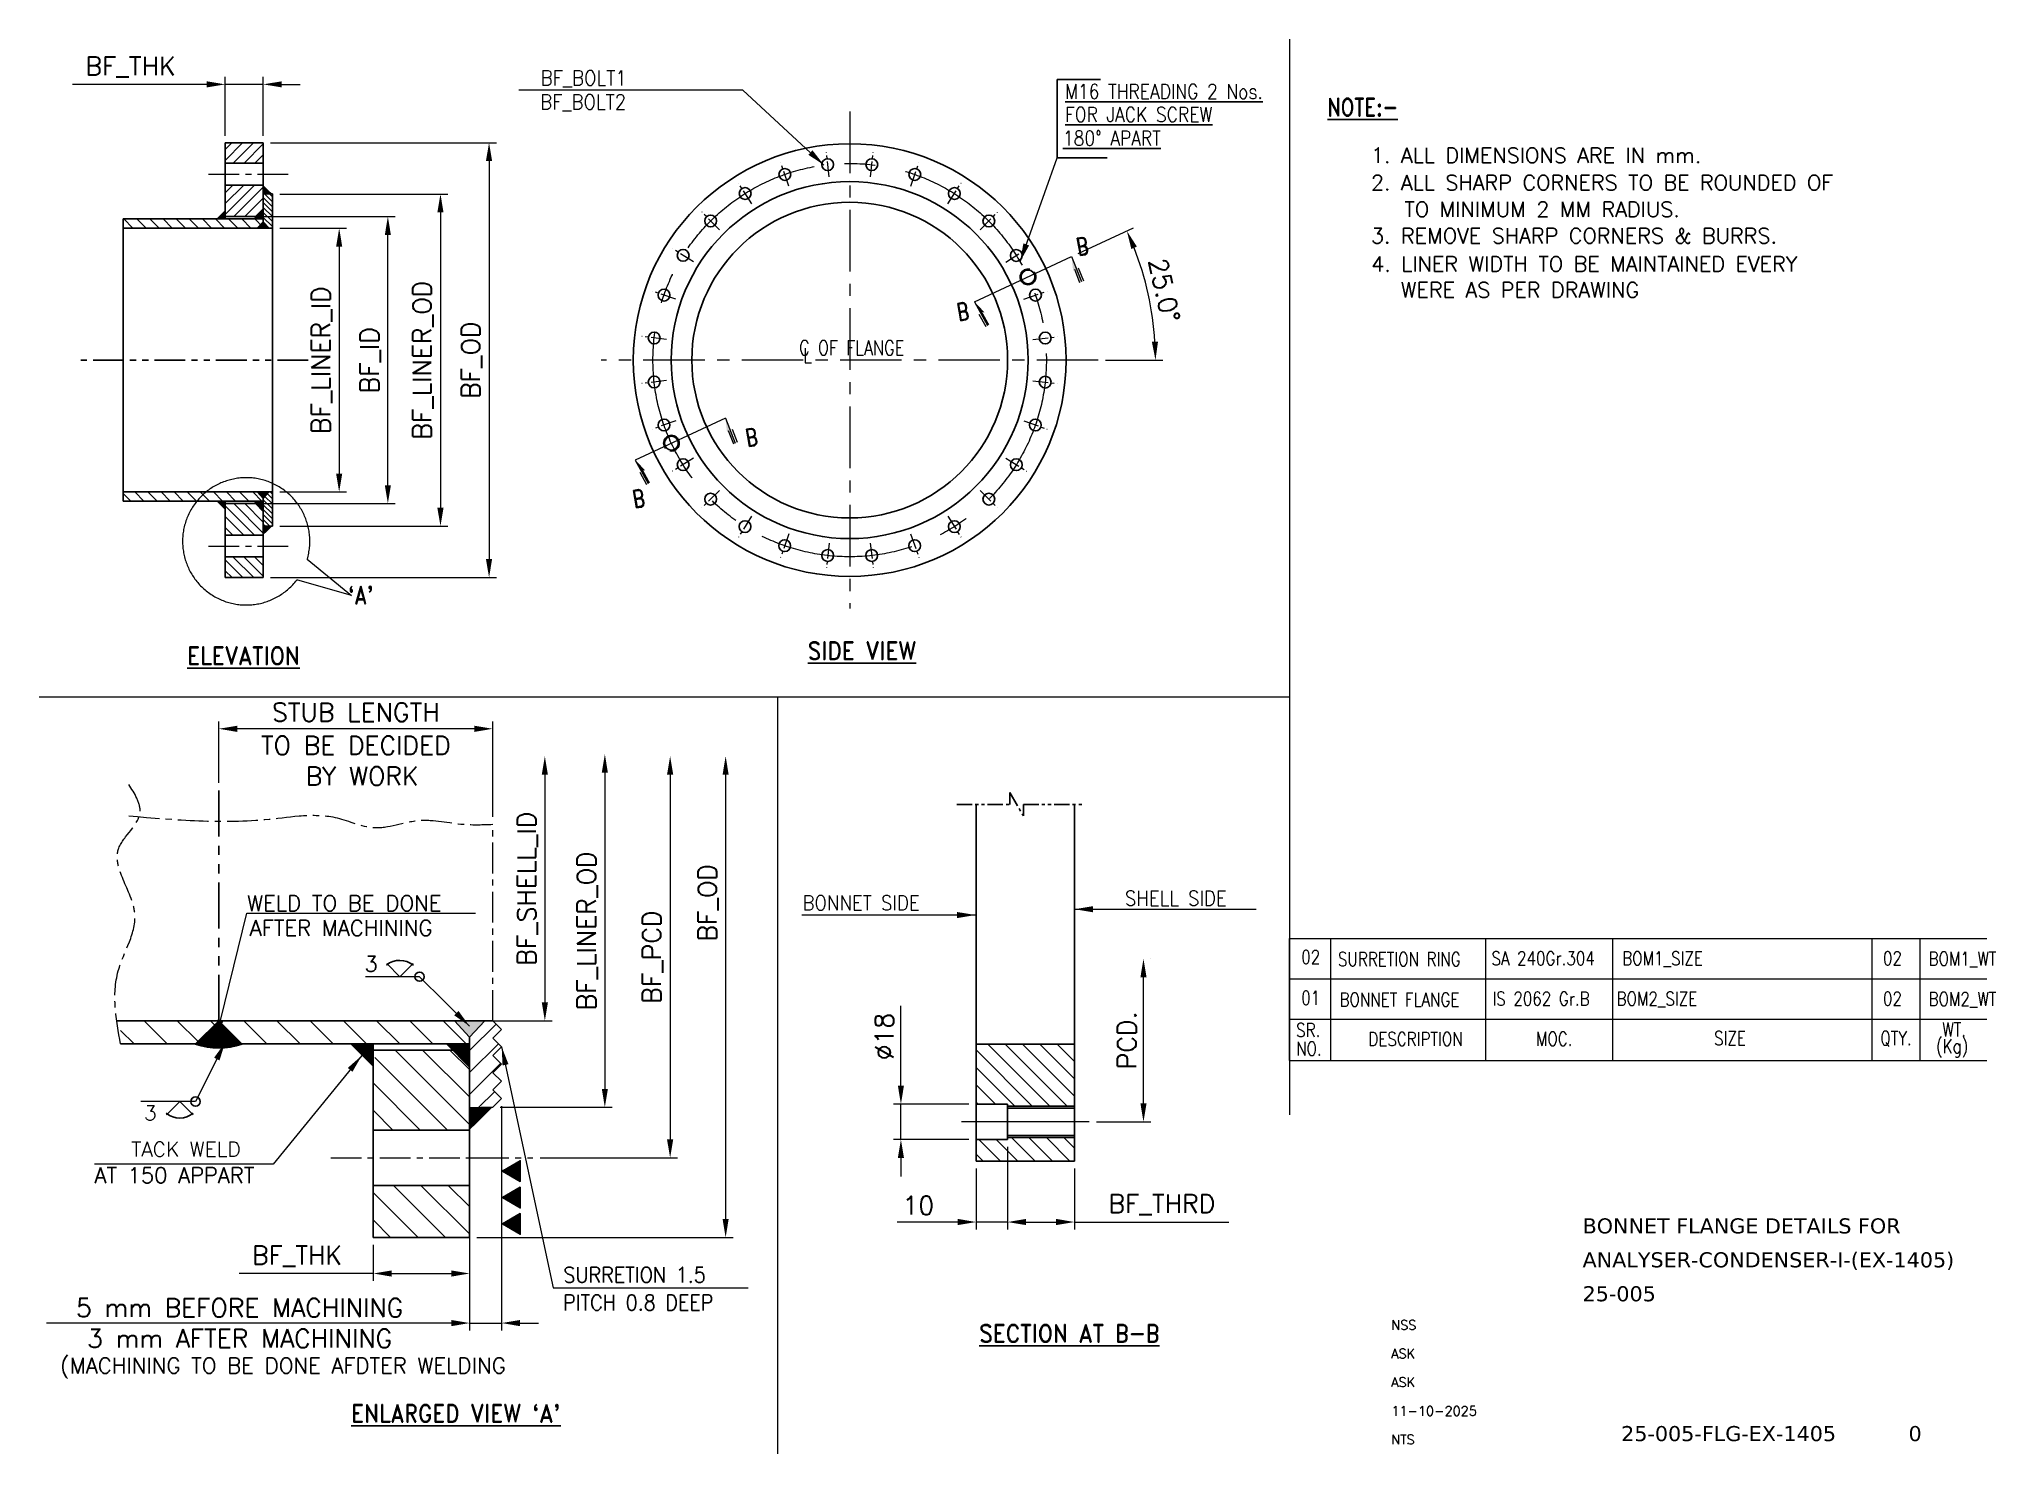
# Model space of a CAD drawing. Header units: millimetres. Extents: x 123777 to 125767, y -88276 to -86838.
import ezdxf
from ezdxf.enums import TextEntityAlignment as Align

# ---------------------------------------------------------------- set-up
doc = ezdxf.new("R2010")
doc.units = ezdxf.units.MM
doc.header["$LTSCALE"] = 25
doc.header["$MEASUREMENT"] = 0
for name, pattern in [('CENTER', [2, 1.25, -0.25, 0.25, -0.25]), ('PHANTOM', [2.5, 1.25, -0.25, 0.25, -0.25, 0.25, -0.25]), ('PHANTOM2', [1.25, 0.625, -0.125, 0.125, -0.125, 0.125, -0.125])]:
    doc.linetypes.add(name, pattern=pattern)
doc.layers.get('0').update_dxf_attribs({"color": 5, "linetype": 'CONTINUOUS'})
doc.layers.get('DEFPOINTS').update_dxf_attribs({"linetype": 'CONTINUOUS'})
doc.layers.add('CEN', color=1, linetype='CENTER', lineweight=5)
for name, color, linetype in [('DIM', 5, 'CONTINUOUS'), ('exit', 1, 'PHANTOM'), ('HAT', 1, 'CONTINUOUS'), ('HATCH', 13, 'CONTINUOUS'), ('TEXT', 5, 'CONTINUOUS')]:
    doc.layers.add(name, color=color, linetype=linetype)
doc.styles.add('BEV0', font='verdana_0.ttf', dxfattribs={"height": 4})
doc.styles.add('BEV00', font='romans.shx')
doc.styles.add('ROMAND', font='romand.shx')
doc.styles.add('ROMANS', font='romans.shx')
doc.dimstyles.new('SVP', dxfattribs={"dimscale": 20, "dimtxt": 2.5, "dimasz": 2.5, "dimexe": 1, "dimexo": 1, "dimgap": 1, "dimtad": 1, "dimdec": 0, "dimzin": 0, "dimdsep": 46, "dimtxsty": 'ROMANS', "dimcen": 1, "dimclrd": 6, "dimclre": 6, "dimclrt": 5, "dimadec": 0, "dimazin": 0, "dimtfac": 1, "dimtdec": 0, "dimtmove": 0, "dimatfit": 3, "dimfxl": 1, "dimtolj": 1, "dimtzin": 0, "dimlwd": 0, "dimlwe": 0, "dimarcsym": 0})
pattern_1 = [(135, (125497.625, -88468.212), (-6.66033, -6.66033), [])]
pattern_2 = [(315, (124159.0036, -90154.888), (-2.5187565, -2.5187565), [])]

msp = doc.modelspace()

# ---------------------------------------------------------------- texts
at = {"layer": 'TEXT'}
for s, height, style, width, p in [('BF_BOLT1', 15, 'ROMANS', 0.9, (124287.2, -86884.5)), ('%%UM16 THREADING 2 Nos.', 15, 'ROMANS', 0.85, (124820.3, -86898.2)), ('BF_BOLT2', 15, 'ROMANS', 0.9, (124286.7, -86908.9)), ('%%UFOR JACK SCREW', 15, 'ROMANS', 0.85, (124820.3, -86921.6)), ('%%UNOTE:-', 18, 'ROMAND', 0.8, (125087.1, -86915.7)), ('%%U180° APART', 15, 'ROMANS', 0.85, (124818.1, -86945.6)), ("`A'", 18, 'ROMAND', 0.8, (124091.3, -87411.8)), ('%%USIDE VIEW', 18, 'ROMAND', 0.9, (124558.6, -87468.4)), ('%%UELEVATION', 18, 'ROMAND', 0.9, (123927.8, -87473.6)), ('BONNET SIDE', 15, 'ROMANS', 0.9, (124553.3, -87723.3)), ('SHELL SIDE', 15, 'ROMANS', 0.9, (124881.1, -87718.7)), ('02', 14.06, 'ROMANS', 0.8, (125060.4, -87777.9)), ('SURRETION RING', 14.056, 'ROMANS', 0.8, (125097.7, -87780.1)), ('SA 240Gr.304', 14.056, 'ROMANS', 0.8, (125253.8, -87779.2)), ('BOM1_SIZE', 14.06, 'ROMANS', 0.8, (125386.7, -87779.2)), ('02', 14.06, 'ROMANS', 0.8, (125651.8, -87779.2)), ('BOM1_WT', 14.06, 'ROMANS', 0.8, (125698.2, -87779.6)), ('01', 14.06, 'ROMANS', 0.8, (125060.4, -87819.5)), ('BONNET FLANGE', 14.056, 'ROMANS', 0.8, (125099.3, -87821.2)), ('IS 2062 Gr.B', 14.056, 'ROMANS', 0.8, (125254.8, -87820.3)), ('BOM2_SIZE', 14.06, 'ROMANS', 0.8, (125381, -87820.3)), ('02', 14.06, 'ROMANS', 0.8, (125651.8, -87820.3)), ('BOM2_WT', 14.06, 'ROMANS', 0.8, (125698.2, -87820.6)), ('SR.', 14.06, 'ROMANS', 0.8, (125055.2, -87852.2)), ('DESCRIPTION', 14.056, 'ROMANS', 0.8, (125128.6, -87861.3)), ('MOC.', 14.06, 'ROMANS', 0.8, (125299.1, -87861.2)), ('SIZE', 14.06, 'ROMANS', 0.8, (125480.1, -87860.4)), ('QTY.', 14.06, 'ROMANS', 0.8, (125649.1, -87860.4)), ('WT.', 14.06, 'ROMANS', 0.8, (125712.1, -87851.6)), ('NO.', 14.06, 'ROMANS', 0.8, (125055.2, -87871.1)), ('(Kg)', 14.06, 'ROMANS', 0.8, (125705.7, -87868.5)), ('SURRETION 1.5', 15.841, 'ROMANS', 0.9, (124310.2, -88102)), ('PITCH 0.8 DEEP', 15.841, 'ROMANS', 0.9, (124310, -88130.2)), ('%%USECTION AT B-B', 18, 'ROMAND', 0.9, (124733, -88162.6)), ("%%UENLARGED VIEW `A'", 18, 'ROMAND', 0.9, (124094.4, -88244))]:
    msp.add_text(s, height=height, dxfattribs=dict(at, style=style, width=width)).set_placement(p)
at = {"layer": 'TEXT', "style": 'ROMANS'}
for s, height, p in [('1. ALL DIMENSIONS ARE IN mm.', 15.484, (125131.3, -86963.4)), ('2. ALL SHARP CORNERS TO BE ROUNDED OF', 15.484, (125131.3, -86991.2)), ('TO MINIMUM 2 MM RADIUS.', 15.484, (125165.3, -87018.3)), ('3. REMOVE SHARP CORNERS & BURRS.', 15.484, (125131.3, -87045.2)), ('4. LINER WIDTH TO BE MAINTAINED EVERY', 15.484, (125131.6, -87073.9)), ('WERE AS PER DRAWING', 15.484, (125161.7, -87100.3)), ('WELD TO BE DONE', 15.841, (123988.7, -87724.1)), ('AFTER MACHINING', 15.841, (123991.3, -87749.3)), ('3', 15.8, (124108, -87785.7)), ('3', 15, (123883.9, -87937)), ('TACK WELD', 15, (123870.9, -87973.9)), ('AT 150 APPART', 15.75, (123833.5, -88000.7)), ('(MACHINING TO BE DONE AFDTER WELDING', 15.841, (123798.8, -88194.3))]:
    msp.add_text(s, height=height, dxfattribs=at).set_placement(p)
at = {"layer": 'TEXT', "style": 'ROMAND', "width": 0.8}
for p in [(124833.4, -87058.1), (124711.9, -87124.4), (124497.1, -87252.3), (124382.3, -87314.6)]:
    msp.add_text('B', height=18, rotation=10, dxfattribs=at).set_placement(p)
at = {"layer": 'TEXT', "style": 'ROMANS', "width": 0.8}
for s, p in [('C OF FLANGE', (124549.9, -87151.3)), ('L', (124554.1, -87159.3))]:
    msp.add_text(s, height=15, dxfattribs=at).set_placement(p, align=Align.MIDDLE_LEFT)

# ---------------------------------------------------------------- blocks, each defined once
blk = doc.blocks.new('*D760')
at = {"layer": 'DEFPOINTS', "color": 0}
for p in [(124900, -87772.8), (124900, -87772.8), (124844.9, -87938.5)]:
    blk.add_point(p, dxfattribs=at)
at = {"layer": 'DIM', "color": 6, "lineweight": 0}
for p, q in [((124907.5, -87772.8), (124907.5, -87772.8)), ((124900, -87919.7), (124900, -87791.5)), ((124852.4, -87938.5), (124907.5, -87938.5))]:
    blk.add_line(p, q, dxfattribs=at)
at = {"layer": 'DIM', "color": 6}
for points in [[(124903.1, -87791.5), (124896.9, -87791.5), (124900, -87772.8)], [(124896.9, -87919.7), (124903.1, -87919.7), (124900, -87938.5)]]:
    blk.add_solid(points, dxfattribs=at)
at = {"layer": 'DIM', "color": 5, "insert": (124883.1, -87855.6), "char_height": 18.75, "attachment_point": 5, "rotation": 90, "style": 'ROMANS'}
blk.add_mtext('\\A1;PCD.', dxfattribs=at)
blk = doc.blocks.new('*D761')
at = {"layer": 'DEFPOINTS', "color": 0}
for p in [(124761.9, -87956.5), (124729.9, -87978.5), (124729.9, -88040.4)]:
    blk.add_point(p, dxfattribs=at)
at = {"layer": 'DIM', "color": 6, "lineweight": 0}
for p, q in [((124761.9, -87964), (124761.9, -88047.9)), ((124729.9, -87986), (124729.9, -88047.9)), ((124711.2, -88040.4), (124649.7, -88040.4)), ((124761.9, -88040.4), (124729.9, -88040.4)), ((124780.7, -88040.4), (124799.4, -88040.4))]:
    blk.add_line(p, q, dxfattribs=at)
at = {"layer": 'DIM', "color": 6}
for points in [[(124711.2, -88043.5), (124711.2, -88037.2), (124729.9, -88040.4)], [(124780.7, -88037.2), (124780.7, -88043.5), (124761.9, -88040.4)]]:
    blk.add_solid(points, dxfattribs=at)
at = {"layer": 'DIM', "color": 5, "insert": (124671.1, -88023.5), "char_height": 18.75, "attachment_point": 5, "style": 'ROMANS'}
blk.add_mtext('\\A1;10', dxfattribs=at)
blk = doc.blocks.new('*D762')
at = {"layer": 'DEFPOINTS', "color": 0}
for p in [(124653.4, -87920.5), (124729.9, -87920.5), (124729.9, -87956.5)]:
    blk.add_point(p, dxfattribs=at)
at = {"layer": 'DIM', "color": 6, "lineweight": 0}
for p, q in [((124653.4, -87901.7), (124653.4, -87820.7)), ((124722.4, -87920.5), (124645.9, -87920.5)), ((124653.4, -87956.5), (124653.4, -87920.5)), ((124722.4, -87956.5), (124645.9, -87956.5)), ((124653.4, -87975.2), (124653.4, -87994))]:
    blk.add_line(p, q, dxfattribs=at)
at = {"layer": 'DIM', "color": 6}
for points in [[(124650.3, -87901.7), (124656.5, -87901.7), (124653.4, -87920.5)], [(124656.5, -87975.2), (124650.3, -87975.2), (124653.4, -87956.5)]]:
    blk.add_solid(points, dxfattribs=at)
at = {"layer": 'DIM', "color": 5, "insert": (124636.5, -87851.8), "char_height": 18.75, "attachment_point": 5, "rotation": 90, "style": 'ROMANS'}
blk.add_mtext('\\A1;%%C18', dxfattribs=at)
blk = doc.blocks.new('*D763')
at = {"layer": 'DEFPOINTS', "color": 0}
for p in [(124761.9, -87956.5), (124829.9, -87978.5), (124829.9, -88040.4)]:
    blk.add_point(p, dxfattribs=at)
at = {"layer": 'DIM', "color": 6, "lineweight": 0}
for p, q in [((124761.9, -87964), (124761.9, -88047.9)), ((124829.9, -87986), (124829.9, -88047.9)), ((124780.7, -88040.4), (124811.2, -88040.4)), ((124829.9, -88040.4), (124986.8, -88040.4))]:
    blk.add_line(p, q, dxfattribs=at)
at = {"layer": 'DIM', "color": 6}
for points in [[(124780.7, -88037.2), (124780.7, -88043.5), (124761.9, -88040.4)], [(124811.2, -88043.5), (124811.2, -88037.2), (124829.9, -88040.4)]]:
    blk.add_solid(points, dxfattribs=at)
at = {"layer": 'DIM', "color": 5, "insert": (124918.6, -88022.6), "char_height": 18.75, "attachment_point": 5, "style": 'ROMANS'}
blk.add_mtext('\\A1;BF_THRD', dxfattribs=at)
blk = doc.blocks.new('*D764')
at = {"layer": 'DEFPOINTS', "color": 0}
for p in [(124826.9, -87058.7), (124728.2, -87104.7), (124908.9, -87118.8), (124348.7, -87163.9), (124854, -87163.9)]:
    blk.add_point(p, dxfattribs=at)
at = {"layer": 'DIM', "color": 6, "lineweight": 0}
for p, q in [((124833.7, -87055.5), (124889.9, -87029.3)), ((124861.5, -87163.9), (124919.7, -87163.9))]:
    blk.add_line(p, q, dxfattribs=at)
blk.add_arc((124601.3, -87163.9), 310.9, 3.4563, 21.5437, dxfattribs=at)
at = {"layer": 'DIM', "color": 6}
for points in [[(124893.3, -87048.5), (124887.6, -87050.9), (124883.1, -87032.5)], [(124908.5, -87145.2), (124914.8, -87145), (124912.2, -87163.9)]]:
    blk.add_solid(points, dxfattribs=at)
at = {"layer": 'DIM', "color": 5, "insert": (124921.3, -87092.9), "char_height": 18.75, "attachment_point": 5, "rotation": 282.5, "style": 'ROMANS'}
blk.add_mtext('\\A1;25.0%%d', dxfattribs=at)
blk = doc.blocks.new('A4')
blk = doc.blocks.new('*X505')
at = {"color": 0}
for p, q in [((11221, 9197), (10985, 9433)), ((11221, 9330), (11117, 9433)), ((11876, 9072), (11515, 9433)), ((11876, 9205), (11648, 9433)), ((11876, 9337), (11780, 9433)), ((11221, 9065), (10969, 9316)), ((11186, 8967), (10969, 9183)), ((11841, 8975), (11489, 9326)), ((11716, 8967), (11489, 9194)), ((11053, 8967), (10969, 9051)), ((11583, 8967), (11489, 9061))]:
    blk.add_line(p, q, dxfattribs=at)
blk = doc.blocks.new('*D765')
at = {"layer": 'DEFPOINTS', "color": 0}
for p in [(123966.5, -86883.5), (123966.5, -86943.4), (124005.1, -86943.4)]:
    blk.add_point(p, dxfattribs=at)
at = {"layer": 'DIM', "color": 6, "lineweight": 0}
for p, q in [((123947.7, -86883.5), (123811.3, -86883.5)), ((123966.5, -86935.9), (123966.5, -86876)), ((124005.1, -86883.5), (123966.5, -86883.5)), ((124005.1, -86935.9), (124005.1, -86876)), ((124023.9, -86883.5), (124042.6, -86883.5))]:
    blk.add_line(p, q, dxfattribs=at)
at = {"layer": 'DIM', "color": 6}
for points in [[(123947.7, -86886.6), (123947.7, -86880.4), (123966.5, -86883.5)], [(124023.9, -86880.4), (124023.9, -86886.6), (124005.1, -86883.5)]]:
    blk.add_solid(points, dxfattribs=at)
at = {"layer": 'DIM', "color": 5, "insert": (123870.1, -86865.7), "char_height": 18.75, "attachment_point": 5, "style": 'ROMANS'}
blk.add_mtext('\\A1;BF_THK', dxfattribs=at)
blk = doc.blocks.new('*D766')
at = {"layer": 'DEFPOINTS', "color": 0}
for p in [(124005.1, -86942.8), (124005.1, -87384.9), (124234.7, -87384.9)]:
    blk.add_point(p, dxfattribs=at)
at = {"layer": 'DIM', "color": 6, "lineweight": 0}
for p, q in [((124012.6, -86942.8), (124242.2, -86942.8)), ((124234.7, -86961.5), (124234.7, -87366.2)), ((124012.6, -87384.9), (124242.2, -87384.9))]:
    blk.add_line(p, q, dxfattribs=at)
at = {"layer": 'DIM', "color": 6}
for points in [[(124237.8, -86961.5), (124231.5, -86961.5), (124234.7, -86942.8)], [(124231.5, -87366.2), (124237.8, -87366.2), (124234.7, -87384.9)]]:
    blk.add_solid(points, dxfattribs=at)
at = {"layer": 'DIM', "color": 5, "insert": (124216.9, -87163.9), "char_height": 18.75, "attachment_point": 5, "rotation": 90, "style": 'ROMANS'}
blk.add_mtext('\\A1;BF_OD', dxfattribs=at)
blk = doc.blocks.new('*D767')
at = {"layer": 'DEFPOINTS', "color": 0}
for p in [(123997.2, -87017.9), (124131.8, -87017.9), (123997.2, -87309.8)]:
    blk.add_point(p, dxfattribs=at)
at = {"layer": 'DIM', "color": 6, "lineweight": 0}
for p, q in [((124004.7, -87017.9), (124139.3, -87017.9)), ((124131.8, -87291.1), (124131.8, -87036.7)), ((124004.7, -87309.8), (124139.3, -87309.8))]:
    blk.add_line(p, q, dxfattribs=at)
at = {"layer": 'DIM', "color": 6}
for points in [[(124134.9, -87036.7), (124128.7, -87036.7), (124131.8, -87017.9)], [(124128.7, -87291.1), (124134.9, -87291.1), (124131.8, -87309.8)]]:
    blk.add_solid(points, dxfattribs=at)
at = {"layer": 'DIM', "color": 5, "insert": (124114, -87163.9), "char_height": 18.75, "attachment_point": 5, "rotation": 90, "style": 'ROMANS'}
blk.add_mtext('\\A1;BF_ID', dxfattribs=at)
blk = doc.blocks.new('*D768')
at = {"layer": 'DEFPOINTS', "color": 0}
for p in [(124014.4, -86995), (124014.4, -87332.7), (124185.3, -87332.7)]:
    blk.add_point(p, dxfattribs=at)
at = {"layer": 'DIM', "color": 6, "lineweight": 0}
for p, q in [((124021.9, -86995), (124192.8, -86995)), ((124185.3, -87013.8), (124185.3, -87314)), ((124021.9, -87332.7), (124192.8, -87332.7))]:
    blk.add_line(p, q, dxfattribs=at)
at = {"layer": 'DIM', "color": 6}
for points in [[(124188.4, -87013.8), (124182.1, -87013.8), (124185.3, -86995)], [(124182.1, -87314), (124188.4, -87314), (124185.3, -87332.7)]]:
    blk.add_solid(points, dxfattribs=at)
at = {"layer": 'DIM', "color": 5, "insert": (124167.5, -87163.9), "char_height": 18.75, "attachment_point": 5, "rotation": 90, "style": 'ROMANS'}
blk.add_mtext('\\A1;BF_LINER_OD', dxfattribs=at)
blk = doc.blocks.new('*D769')
at = {"layer": 'DEFPOINTS', "color": 0}
for p in [(124014.4, -87029.7), (124014.4, -87298), (124082.3, -87298)]:
    blk.add_point(p, dxfattribs=at)
at = {"layer": 'DIM', "color": 6, "lineweight": 0}
for p, q in [((124021.9, -87029.7), (124089.8, -87029.7)), ((124082.3, -87048.4), (124082.3, -87279.3)), ((124021.9, -87298), (124089.8, -87298))]:
    blk.add_line(p, q, dxfattribs=at)
at = {"layer": 'DIM', "color": 6}
for points in [[(124085.4, -87048.4), (124079.2, -87048.4), (124082.3, -87029.7)], [(124079.2, -87279.3), (124085.4, -87279.3), (124082.3, -87298)]]:
    blk.add_solid(points, dxfattribs=at)
at = {"layer": 'DIM', "color": 5, "insert": (124064.6, -87163.9), "char_height": 18.75, "attachment_point": 5, "rotation": 90, "style": 'ROMANS'}
blk.add_mtext('\\A1;BF_LINER_ID', dxfattribs=at)
blk = doc.blocks.new('*X511')
at = {"color": 0}
for p, q in [((11220.5, 9197.2), (10984.8, 9433)), ((11220.5, 9329.7), (11117.3, 9433)), ((11875.7, 9072.3), (11515.1, 9433)), ((11875.7, 9204.9), (11647.7, 9433)), ((11875.7, 9337.5), (11780.3, 9433)), ((11220.5, 9064.6), (10969.3, 9315.8)), ((11840.5, 8974.9), (11489.3, 9326.1)), ((11185.5, 8967), (10969.3, 9183.2)), ((11715.8, 8967), (11489.3, 9193.5)), ((11052.9, 8967), (10969.3, 9050.6)), ((11583.3, 8967), (11489.3, 9060.9))]:
    blk.add_line(p, q, dxfattribs=at)
blk = doc.blocks.new('*D770')
at = {"layer": 'DEFPOINTS', "color": 0}
for p in [(124475.2, -87566.7), (124214.9, -88056.1), (124475.2, -88056.1)]:
    blk.add_point(p, dxfattribs=at)
at = {"layer": 'DIM', "color": 6, "lineweight": 0}
for p, q in [((124475.2, -87585.5), (124475.2, -88037.3)), ((124222.4, -88056.1), (124482.7, -88056.1))]:
    blk.add_line(p, q, dxfattribs=at)
at = {"layer": 'DIM', "color": 6}
for points in [[(124478.3, -87585.5), (124472.1, -87585.5), (124475.2, -87566.7)], [(124472.1, -88037.3), (124478.3, -88037.3), (124475.2, -88056.1)]]:
    blk.add_solid(points, dxfattribs=at)
at = {"layer": 'DIM', "color": 5, "insert": (124457.5, -87715.7), "char_height": 18.75, "attachment_point": 5, "rotation": 90, "style": 'ROMANS'}
blk.add_mtext('\\A1;BF_OD', dxfattribs=at)
blk = doc.blocks.new('*D771')
at = {"layer": 'DEFPOINTS', "color": 0}
for p in [(124418.8, -87566.7), (124279.1, -87975.1), (124418.8, -87975.1)]:
    blk.add_point(p, dxfattribs=at)
at = {"layer": 'DIM', "color": 6, "lineweight": 0}
for p, q in [((124418.8, -87585.5), (124418.8, -87956.3)), ((124286.6, -87975.1), (124426.3, -87975.1))]:
    blk.add_line(p, q, dxfattribs=at)
at = {"layer": 'DIM', "color": 6}
for points in [[(124421.9, -87585.5), (124415.6, -87585.5), (124418.8, -87566.7)], [(124415.6, -87956.3), (124421.9, -87956.3), (124418.8, -87975.1)]]:
    blk.add_solid(points, dxfattribs=at)
at = {"layer": 'DIM', "color": 5, "insert": (124401, -87770.9), "char_height": 18.75, "attachment_point": 5, "rotation": 90, "style": 'ROMANS'}
blk.add_mtext('\\A1;BF_PCD', dxfattribs=at)
blk = doc.blocks.new('*D772')
at = {"layer": 'DEFPOINTS', "color": 0}
for p in [(124352.4, -87564.6), (124238.4, -87923.7), (124352.4, -87923.7)]:
    blk.add_point(p, dxfattribs=at)
at = {"layer": 'DIM', "color": 6, "lineweight": 0}
for p, q in [((124352.4, -87583.4), (124352.4, -87905)), ((124245.9, -87923.7), (124359.9, -87923.7))]:
    blk.add_line(p, q, dxfattribs=at)
at = {"layer": 'DIM', "color": 6}
for points in [[(124355.5, -87583.4), (124349.3, -87583.4), (124352.4, -87564.6)], [(124349.3, -87905), (124355.5, -87905), (124352.4, -87923.7)]]:
    blk.add_solid(points, dxfattribs=at)
at = {"layer": 'DIM', "color": 5, "insert": (124334.6, -87744.2), "char_height": 18.75, "attachment_point": 5, "rotation": 90, "style": 'ROMANS'}
blk.add_mtext('\\A1;BF_LINER_OD', dxfattribs=at)
blk = doc.blocks.new('*D773')
at = {"layer": 'DEFPOINTS', "color": 0}
for p in [(124291.4, -87566.7), (124191, -87835.8), (124291.4, -87835.8)]:
    blk.add_point(p, dxfattribs=at)
at = {"layer": 'DIM', "color": 6, "lineweight": 0}
for p, q in [((124291.4, -87585.5), (124291.4, -87817.1)), ((124198.5, -87835.8), (124298.9, -87835.8))]:
    blk.add_line(p, q, dxfattribs=at)
at = {"layer": 'DIM', "color": 6}
for points in [[(124294.5, -87585.5), (124288.3, -87585.5), (124291.4, -87566.7)], [(124288.3, -87817.1), (124294.5, -87817.1), (124291.4, -87835.8)]]:
    blk.add_solid(points, dxfattribs=at)
at = {"layer": 'DIM', "color": 5, "insert": (124273.7, -87701.3), "char_height": 18.75, "attachment_point": 5, "rotation": 90, "style": 'ROMANS'}
blk.add_mtext('\\A1;BF_SHELL_ID', dxfattribs=at)
blk = doc.blocks.new('*D774')
at = {"layer": 'DEFPOINTS', "color": 0}
for p in [(124117, -88056.1), (124214.9, -88056.1), (124214.9, -88092.7)]:
    blk.add_point(p, dxfattribs=at)
at = {"layer": 'DIM', "color": 6, "lineweight": 0}
for p, q in [((124117, -88063.6), (124117, -88100.2)), ((124214.9, -88063.6), (124214.9, -88100.2)), ((124117, -88092.7), (123980.6, -88092.7)), ((124135.8, -88092.7), (124196.2, -88092.7))]:
    blk.add_line(p, q, dxfattribs=at)
at = {"layer": 'DIM', "color": 6}
for points in [[(124135.8, -88089.6), (124135.8, -88095.9), (124117, -88092.7)], [(124196.2, -88095.9), (124196.2, -88089.6), (124214.9, -88092.7)]]:
    blk.add_solid(points, dxfattribs=at)
at = {"layer": 'DIM', "color": 5, "insert": (124039.4, -88075), "char_height": 18.75, "attachment_point": 5, "style": 'ROMANS'}
blk.add_mtext('\\A1;BF_THK', dxfattribs=at)
blk = doc.blocks.new('*D775')
at = {"layer": 'DEFPOINTS', "color": 0}
for p in [(124214.9, -87924.3), (124247.5, -87914.9), (124247.5, -88143.1)]:
    blk.add_point(p, dxfattribs=at)
at = {"layer": 'DIM', "color": 6, "lineweight": 0}
for p, q in [((124247.5, -87922.4), (124247.5, -88150.6)), ((124214.9, -87931.8), (124214.9, -88150.6)), ((124196.2, -88143.1), (123784.7, -88143.1)), ((124214.9, -88143.1), (124247.5, -88143.1)), ((124266.3, -88143.1), (124285, -88143.1))]:
    blk.add_line(p, q, dxfattribs=at)
at = {"layer": 'DIM', "color": 6}
for points in [[(124196.2, -88146.3), (124196.2, -88140), (124214.9, -88143.1)], [(124266.3, -88140), (124266.3, -88146.3), (124247.5, -88143.1)]]:
    blk.add_solid(points, dxfattribs=at)
at = {"layer": 'DIM', "color": 5, "insert": (123981.1, -88143.1), "char_height": 18.75, "attachment_point": 5, "style": 'ROMANS'}
blk.add_mtext('\\A1;5 mm BEFORE MACHINING\\P3 mm AFTER MACHINING', dxfattribs=at)
blk = doc.blocks.new('*D776')
at = {"layer": 'DEFPOINTS', "color": 0}
for p in [(123959.9, -87538.8), (123959.9, -87601.1), (124238.4, -87635.9)]:
    blk.add_point(p, dxfattribs=at)
at = {"layer": 'DIM', "color": 6, "lineweight": 0}
for p, q in [((123959.9, -87593.6), (123959.9, -87531.3)), ((124219.7, -87538.8), (123978.7, -87538.8)), ((124238.4, -87628.4), (124238.4, -87531.3))]:
    blk.add_line(p, q, dxfattribs=at)
at = {"layer": 'DIM', "color": 6}
for points in [[(123978.7, -87535.7), (123978.7, -87542), (123959.9, -87538.8)], [(124219.7, -87542), (124219.7, -87535.7), (124238.4, -87538.8)]]:
    blk.add_solid(points, dxfattribs=at)
at = {"layer": 'DIM', "color": 5, "char_height": 18.75, "attachment_point": 5, "style": 'ROMANS'}
for s, insert in [('\\A1;STUB LENGTH', (124099.2, -87522)), ('\\A1;TO BE DECIDED\\P BY WORK', (124099.2, -87571.3))]:
    blk.add_mtext(s, dxfattribs=dict(at, insert=insert))
blk = doc.blocks.new('*U759')
blk.add_circle((0, 0), 6)
at = {"layer": 'CEN', "ltscale": 0.5}
blk.add_line((-12.5, -1.4), (12.5, 1.4), dxfattribs=at)
blk = doc.blocks.new('*U758')
at = {"color": 0, "linetype": 'ByBlock', "lineweight": -2}
for p, rotation in [((122859.4, -68936), 102.8571428571429), ((122859.4, -68936), 102.8571428571429), ((122859.4, -68936), 102.8571428571429), ((122859.4, -68936), 102.8571428571429), ((122903, -68926), 90), ((122903, -68926), 90), ((122903, -68926), 90), ((122903, -68926), 90), ((122947.8, -68926), 77.14285714285715), ((122947.8, -68926), 77.14285714285715), ((122947.8, -68926), 77.14285714285715), ((122947.8, -68926), 77.14285714285715), ((122991.5, -68936), 64.28571428571428), ((122991.5, -68936), 64.28571428571428), ((122991.5, -68936), 64.28571428571428), ((122991.5, -68936), 64.28571428571428), ((122819, -68955.4), 115.7142857142857), ((122819, -68955.4), 115.7142857142857), ((122819, -68955.4), 115.7142857142857), ((122819, -68955.4), 115.7142857142857), ((123031.8, -68955.4), 51.42857142857143), ((123031.8, -68955.4), 51.42857142857143), ((123031.8, -68955.4), 51.42857142857143), ((123031.8, -68955.4), 51.42857142857143), ((122784, -68983.3), 128.5714285714286), ((122784, -68983.3), 128.5714285714286), ((122784, -68983.3), 128.5714285714286), ((122784, -68983.3), 128.5714285714286), ((123066.8, -68983.4), 38.57142857142858), ((123066.8, -68983.4), 38.57142857142858), ((123066.8, -68983.4), 38.57142857142858), ((123066.8, -68983.4), 38.57142857142858), ((122756, -69018.3), 141.4285714285714), ((122756, -69018.3), 141.4285714285714), ((122756, -69018.3), 141.4285714285714), ((122756, -69018.3), 141.4285714285714), ((123094.7, -69018.4), 25.71428571428571), ((123094.7, -69018.4), 25.71428571428571), ((123094.7, -69018.4), 25.71428571428571), ((123094.7, -69018.4), 25.71428571428571), ((122736.6, -69058.7), 154.2857142857143), ((122736.6, -69058.7), 154.2857142857143), ((122736.6, -69058.7), 154.2857142857143), ((122736.6, -69058.7), 154.2857142857143), ((123114.2, -69058.7), 12.85714285714286), ((123114.2, -69058.7), 12.85714285714286), ((123114.2, -69058.7), 12.85714285714286), ((123114.2, -69058.7), 12.85714285714286), ((122726.6, -69102.3), 167.1428571428571), ((122726.6, -69102.3), 167.1428571428571), ((122726.6, -69102.3), 167.1428571428571), ((122726.6, -69102.3), 167.1428571428571), ((122726.6, -69147.1), 180), ((122726.6, -69147.1), 180), ((122726.6, -69147.1), 180), ((122726.6, -69147.1), 180), ((123124.1, -69147.2), 347.1428571428572), ((123124.1, -69147.2), 347.1428571428572), ((123124.1, -69147.2), 347.1428571428572), ((123124.1, -69147.2), 347.1428571428572), ((122736.6, -69190.8), 192.8571428571428), ((122736.6, -69190.8), 192.8571428571428), ((122736.6, -69190.8), 192.8571428571428), ((122736.6, -69190.8), 192.8571428571428), ((123114.1, -69190.8), 334.2857142857143), ((123114.1, -69190.8), 334.2857142857143), ((123114.1, -69190.8), 334.2857142857143), ((123114.1, -69190.8), 334.2857142857143), ((122756, -69231.1), 205.7142857142857), ((122756, -69231.1), 205.7142857142857), ((122756, -69231.1), 205.7142857142857), ((122756, -69231.1), 205.7142857142857), ((123094.7, -69231.2), 321.4285714285714), ((123094.7, -69231.2), 321.4285714285714), ((123094.7, -69231.2), 321.4285714285714), ((123094.7, -69231.2), 321.4285714285714), ((122783.9, -69266.2), 218.5714285714285), ((122783.9, -69266.2), 218.5714285714285), ((122783.9, -69266.2), 218.5714285714285), ((122783.9, -69266.2), 218.5714285714285), ((123066.8, -69266.2), 308.5714285714286), ((123066.8, -69266.2), 308.5714285714286), ((123066.8, -69266.2), 308.5714285714286), ((123066.8, -69266.2), 308.5714285714286), ((122818.9, -69294.1), 231.4285714285714), ((122818.9, -69294.1), 231.4285714285714), ((122818.9, -69294.1), 231.4285714285714), ((122818.9, -69294.1), 231.4285714285714), ((123031.8, -69294.1), 295.7142857142857), ((123031.8, -69294.1), 295.7142857142857), ((123031.8, -69294.1), 295.7142857142857), ((123031.8, -69294.1), 295.7142857142857), ((122859.3, -69313.5), 244.2857142857143), ((122859.3, -69313.5), 244.2857142857143), ((122859.3, -69313.5), 244.2857142857143), ((122859.3, -69313.5), 244.2857142857143), ((122991.4, -69313.5), 282.8571428571428), ((122991.4, -69313.5), 282.8571428571428), ((122991.4, -69313.5), 282.8571428571428), ((122991.4, -69313.5), 282.8571428571428), ((122903, -69323.5), 257.1428571428571), ((122903, -69323.5), 257.1428571428571), ((122903, -69323.5), 257.1428571428571), ((122903, -69323.5), 257.1428571428571), ((122947.7, -69323.5), 270), ((122947.7, -69323.5), 270), ((122947.7, -69323.5), 270), ((122947.7, -69323.5), 270)]:
    blk.add_blockref('*U759', p, dxfattribs=dict(at, rotation=rotation))
blk.add_blockref('*U759', (123124.1, -69102.4), dxfattribs=at)

# ---------------------------------------------------------------- dimensions: what is measured, and where the dimension line sits
at = {"layer": 'DIM'}
for base, p1, p2, text, override, picture, middle in [((123966.5, -86883.5), (124005.1, -86943.4), (123966.5, -86943.4), 'BF_THK', {"dimscale": 7.5, "dimtxsty": 'ROMANS', "dimtolj": 1}, '*D765', (123870.1, -86883.5)), ((124247.5, -88143.1), (124214.9, -87924.3), (124247.5, -87914.9), '5 mm BEFORE MACHINING\\X3 mm AFTER MACHINING', {"dimscale": 7.5}, '*D775', (123981.1, -88143.1)), ((124829.9, -88040.4), (124761.9, -87956.5), (124829.9, -87978.5), 'BF_THRD', {"dimscale": 7.5, "dimtxsty": 'ROMANS', "dimtolj": 1}, '*D763', (124918.6, -88040.4)), ((124214.9, -88092.7), (124117, -88056.1), (124214.9, -88056.1), 'BF_THK', {"dimscale": 7.5, "dimtxsty": 'ROMANS', "dimtolj": 1}, '*D774', (124039.4, -88092.7))]:
    dim = msp.add_linear_dim(base=base, p1=p1, p2=p2, text=text, dimstyle='SVP', override=override, dxfattribs=at)
    dim.commit()
    dim.dimension.update_dxf_attribs({"geometry": picture, "text_midpoint": middle, "dimtype": 160})
for base, p1, p2, text, override, picture, middle in [((124234.7, -87384.9), (124005.1, -86942.8), (124005.1, -87384.9), 'BF_OD', {"dimscale": 7.5, "dimtxsty": 'ROMANS', "dimtolj": 1}, '*D766', (124216.9, -87163.9)), ((124185.3, -87332.7), (124014.4, -86995), (124014.4, -87332.7), 'BF_LINER_OD', {"dimscale": 7.5, "dimtxsty": 'ROMANS', "dimtolj": 1}, '*D768', (124167.5, -87163.9)), ((124131.8, -87017.9), (123997.2, -87309.8), (123997.2, -87017.9), 'BF_ID', {"dimscale": 7.5, "dimtxsty": 'ROMANS', "dimtolj": 1}, '*D767', (124114, -87163.9)), ((124082.3, -87298), (124014.4, -87029.7), (124014.4, -87298), 'BF_LINER_ID', {"dimscale": 7.5, "dimtxsty": 'ROMANS', "dimtolj": 1}, '*D769', (124064.6, -87163.9)), ((124291.4, -87835.8), (124291.4, -87566.7), (124191, -87835.8), 'BF_SHELL_ID', {"dimscale": 7.5, "dimtxsty": 'ROMANS', "dimtolj": 1}, '*D773', (124273.7, -87701.3)), ((124900, -87772.8), (124844.9, -87938.5), (124900, -87772.8), 'PCD.', {"dimscale": 7.5}, '*D760', (124883.1, -87855.6))]:
    dim = msp.add_linear_dim(base=base, p1=p1, p2=p2, angle=90, text=text, dimstyle='SVP', override=override, dxfattribs=at)
    dim.commit()
    dim.dimension.update_dxf_attribs({"geometry": picture, "text_midpoint": middle})
dim = msp.add_angular_dim_2l(base=(124908.9, -87118.8), line1=((124728.2, -87104.7), (124826.9, -87058.7)), line2=((124854, -87163.9), (124348.7, -87163.9)), dimstyle='SVP', override={"dimscale": 7.5, "dimadec": 1}, dxfattribs=at)
dim.commit()
dim.dimension.update_dxf_attribs({"geometry": '*D764', "text_midpoint": (124921.3, -87092.9)})
dim = msp.add_linear_dim(base=(123959.9, -87538.8), p1=(124238.4, -87635.9), p2=(123959.9, -87601.1), text='STUB LENGTH\\XTO BE DECIDED\\P BY WORK', dimstyle='SVP', override={"dimscale": 7.5}, dxfattribs=at)
dim.commit()
dim.dimension.update_dxf_attribs({"geometry": '*D776', "text_midpoint": (124099.2, -87538.8)})
for base, p1, p2, angle, text, override, picture, middle in [((124475.2, -88056.1), (124475.2, -87566.7), (124214.9, -88056.1), 90, 'BF_OD', {"dimscale": 7.5, "dimtxsty": 'ROMANS', "dimtolj": 1}, '*D770', (124475.2, -87715.7)), ((124352.4, -87923.7), (124352.4, -87564.6), (124238.4, -87923.7), 90, 'BF_LINER_OD', {"dimscale": 7.5, "dimtxsty": 'ROMANS', "dimtolj": 1}, '*D772', (124352.4, -87744.2)), ((124418.8, -87975.1), (124418.8, -87566.7), (124279.1, -87975.1), 90, 'BF_PCD', {"dimscale": 7.5, "dimtxsty": 'ROMANS', "dimtolj": 1}, '*D771', (124418.8, -87770.9)), ((124653.4, -87920.5), (124729.9, -87956.5), (124729.9, -87920.5), 90, '%%C18', {"dimscale": 7.5}, '*D762', (124653.4, -87851.8)), ((124729.9, -88040.4), (124761.9, -87956.5), (124729.9, -87978.5), 180, '10', {"dimscale": 7.5, "dimtxsty": 'ROMANS'}, '*D761', (124671.1, -88040.4))]:
    dim = msp.add_linear_dim(base=base, p1=p1, p2=p2, angle=angle, text=text, dimstyle='SVP', override=override, dxfattribs=at)
    dim.commit()
    dim.dimension.update_dxf_attribs({"geometry": picture, "text_midpoint": middle, "dimtype": 160})

# ---------------------------------------------------------------- hatches: boundary and pattern name
h = msp.add_hatch()
h.set_pattern_fill('ANSI31', color=1, scale=75.353024, angle=90, style=0)
h.set_pattern_definition(pattern_1)
h.paths.add_polyline_path([(123862.6, -87020.4), (123862.6, -87029.7), (124005.1, -87029.7), (124005.1, -87020.4)])
h = msp.add_hatch(color=1)
h.dxf.hatch_style = 1
h.paths.add_polyline_path([(124011.2, -87029.7), (123999, -87029.7), (124005.1, -87023.2)])
h = msp.add_hatch()
h.set_pattern_fill('ANSI31', color=1, scale=75.353024, angle=90, style=0)
h.set_pattern_definition(pattern_1)
h.paths.add_polyline_path([(123862.6, -87307.3), (123862.6, -87298), (124005.1, -87298), (124005.1, -87307.3)])
h = msp.add_hatch(color=1)
h.dxf.hatch_style = 1
h.paths.add_polyline_path([(124011.2, -87298), (123999, -87298), (124005.1, -87304.6)])
h = msp.add_hatch()
h.set_pattern_fill('ANSI31', color=1, scale=190.990728, angle=90, style=0)
h.set_pattern_definition([(135, (127997.85, -90801.748), (-16.88135, -16.88135), [])])
h.paths.add_polyline_path([(124214.9, -87835.8), (123959.9, -87835.8), (123983.4, -87859.3), (124214.9, -87859.3)])
h.paths.add_polyline_path([(123936.4, -87859.3), (123959.9, -87835.8), (123860, -87835.8), (123860, -87859.3)])
h = msp.add_hatch()
h.set_pattern_fill('ANSI31', color=1, scale=0.494866)
h.set_pattern_definition([(45, (100782.37638, -88492.71049), (-0.04374037037, 0.04374037037), [])])
h.paths.add_polyline_path([(123983.4, -87859.3), (123959.9, -87835.8), (123936.4, -87859.3, 0.170403)])
h = msp.add_hatch(color=1)
h.dxf.hatch_style = 1
h.paths.add_polyline_path([(124230.4, -87835.8), (124199.4, -87835.8), (124214.9, -87852.3)])
h = msp.add_hatch()
h.set_pattern_fill('ANSI31', color=1, scale=126.730633, style=0)
h.set_pattern_definition([(45, (-118807.717, -35706.437), (-11.2015112, 11.2015112), [])])
h.paths.add_polyline_path([(124214.9, -87924.3), (124238.4, -87923.7), (124247.5, -87914.9), (124238.4, -87906.1), (124247.5, -87897.3), (124238.4, -87888.5), (124247.5, -87879.7), (124238.4, -87871), (124247.5, -87862.2), (124238.4, -87853.4), (124247.5, -87844.6), (124238.4, -87835.8), (124230.4, -87835.8), (124214.9, -87852.3)])
h = msp.add_hatch()
h.set_pattern_fill('ANSI31', color=1, scale=0.494866)
h.set_pattern_definition([(45, (100384.72894, -88378.10692), (-0.04374037037, 0.04374037037), [])])
h.paths.add_polyline_path([(124266.4, -87999.1), (124266.4, -87978), (124248.2, -87988.5)])
h = msp.add_hatch()
h.set_pattern_fill('ANSI31', color=1, scale=0.494866)
h.set_pattern_definition([(45, (100384.72894, -88405.13753), (-0.04374037037, 0.04374037037), [])])
h.paths.add_polyline_path([(124266.4, -88026.1), (124266.4, -88005), (124248.2, -88015.6)])
h = msp.add_hatch()
h.set_pattern_fill('ANSI31', color=1, scale=0.494866)
h.set_pattern_definition([(45, (100384.72894, -88431.85012), (-0.04374037037, 0.04374037037), [])])
h.paths.add_polyline_path([(124266.4, -88052.8), (124266.4, -88031.8), (124248.2, -88042.3)])
at = {"layer": 'CEN'}
h = msp.add_hatch(color=256, dxfattribs=at)
h.paths.add_polyline_path([(124829.8, -87071.5), (124835.1, -87084.9), (124837, -87084.1), (124831.2, -87069.5)])
h.paths.add_polyline_path([(124828.5, -87073.3), (124831.2, -87069.5), (124826.9, -87058.7)])
h = msp.add_hatch(color=256, dxfattribs=at)
h.paths.add_polyline_path([(124736.2, -87115.1), (124743.2, -87127.7), (124741.4, -87128.7), (124733.8, -87114.9)])
h.paths.add_polyline_path([(124738.4, -87115.3), (124733.8, -87114.9), (124728.2, -87104.7)])
h = msp.add_hatch(color=256, dxfattribs=at)
h.paths.add_polyline_path([(124477.9, -87235.6), (124483.1, -87249), (124485, -87248.2), (124479.3, -87233.6)])
h.paths.add_polyline_path([(124476.6, -87237.4), (124479.3, -87233.6), (124475, -87222.8)])
h = msp.add_hatch(color=256, dxfattribs=at)
h.paths.add_polyline_path([(124391.4, -87275.9), (124398.3, -87288.5), (124396.5, -87289.5), (124388.9, -87275.8)])
h.paths.add_polyline_path([(124393.5, -87276.1), (124388.9, -87275.8), (124383.3, -87265.5)])
at = {"layer": 'HAT'}
h = msp.add_hatch(dxfattribs=at)
h.set_pattern_fill('ANSI31', color=256, scale=28.496476, angle=180, style=0)
h.set_pattern_definition(pattern_2)
h.paths.add_polyline_path([(124011.2, -87029.7), (124005.1, -87023.2), (124005.1, -86994.8), (124014.4, -86994.8), (124014.4, -87029.7)])
h = msp.add_hatch(dxfattribs=at)
h.set_pattern_fill('ANSI31', color=256, scale=28.496476, angle=180, style=0)
h.set_pattern_definition(pattern_2)
h.paths.add_polyline_path([(124011.2, -87298), (124005.1, -87304.6), (124005.1, -87332.9), (124014.4, -87332.9), (124014.4, -87298)])
at = {"layer": 'HATCH'}
h = msp.add_hatch(dxfattribs=at)
h.set_pattern_fill('ANSI31', color=8, scale=100, angle=90, style=0)
h.set_pattern_definition([(135, (123882.506, -91596.575), (-8.838835, -8.838835), [])])
h.paths.add_polyline_path([(124829.9, -87922.5), (124829.9, -87901.5), (124829.9, -87859.5), (124729.9, -87859.5), (124729.9, -87920.5), (124761.9, -87920.5), (124761.9, -87922.5)])
h.paths.add_polyline_path([(124761.9, -87954.5), (124761.9, -87956.5), (124729.9, -87956.5), (124729.9, -87978.5), (124829.9, -87978.5), (124829.9, -87954.5)])

# ---------------------------------------------------------------- linework, layer by layer
for p, q in [((124005.1, -86942.8), (123966.5, -86942.8)), ((123966.5, -86942.8), (123966.5, -87020.4)), ((124005.1, -86942.8), (124005.1, -87023.2)), ((124014.4, -86994.8), (124014.4, -87332.9)), ((123862.6, -87020.4), (123909, -87020.4)), ((123862.6, -87020.4), (123862.6, -87307.3)), ((123862.6, -87029.7), (123909, -87029.7)), ((123909, -87020.4), (124005.1, -87020.4)), ((123909, -87029.7), (124014.4, -87029.7)), ((124001.5, -87017.9), (123966.5, -87017.9)), ((123999, -87029.7), (124005.1, -87023.2)), ((124011.2, -87029.7), (124005.1, -87023.2)), ((123862.6, -87298), (123909, -87298)), ((123862.6, -87307.3), (123909, -87307.3)), ((123909, -87298), (124014.4, -87298)), ((123909, -87307.3), (124005.1, -87307.3)), ((123966.5, -87384.9), (123966.5, -87307.3)), ((124001.5, -87309.8), (123966.5, -87309.8)), ((123999, -87298), (124005.1, -87304.6)), ((124011.2, -87298), (124005.1, -87304.6)), ((124005.1, -87384.9), (124005.1, -87304.6)), ((124005.1, -87384.9), (123966.5, -87384.9)), ((124729.9, -87615.7), (124729.9, -87978.5)), ((124829.9, -87978.5), (124829.9, -87615.7)), ((125048.4, -87876.2), (125048.4, -87752)), ((123856.1, -87835.8), (124238.4, -87835.8)), ((123959.9, -87835.8), (123936.4, -87859.3)), ((123959.9, -87835.8), (123983.4, -87859.3)), ((123970, -87835.8), (123971.3, -87835.8)), ((124199.4, -87835.8), (124214.9, -87852.3)), ((124230.4, -87835.8), (124214.9, -87852.3)), ((124238.4, -87835.8), (124247.5, -87844.6)), ((124238.4, -87853.4), (124247.5, -87844.6)), ((123860, -87859.3), (123936.4, -87859.3)), ((123983.4, -87859.3), (124214.9, -87859.3)), ((124117, -88056.1), (124117, -87859.3)), ((124205.9, -87865.6), (124117, -87865.6)), ((124214.9, -88056.1), (124214.9, -87852.3)), ((124238.4, -87853.4), (124247.5, -87862.2)), ((124238.4, -87871), (124247.5, -87862.2)), ((124729.9, -87859.5), (124829.9, -87859.5)), ((124238.4, -87871), (124247.5, -87879.7)), ((124238.4, -87888.5), (124247.5, -87879.7)), ((124238.4, -87888.5), (124247.5, -87897.3)), ((124238.4, -87906.1), (124247.5, -87897.3)), ((124238.4, -87906.1), (124247.5, -87914.9)), ((124238.4, -87923.7), (124247.5, -87914.9)), ((124729.9, -87920.5), (124761.9, -87920.5)), ((124761.9, -87956.5), (124761.9, -87920.5)), ((124761.9, -87922.5), (124829.9, -87922.5)), ((124761.9, -87924.5), (124829.9, -87924.5)), ((124729.9, -87956.5), (124761.9, -87956.5)), ((124761.9, -87952.5), (124829.9, -87952.5)), ((124761.9, -87954.5), (124829.9, -87954.5)), ((124829.9, -87978.5), (124729.9, -87978.5)), ((124214.9, -88056.1), (124117, -88056.1))]:
    msp.add_line(p, q)
at = {"color": 3}
for p, q in [((124005.1, -86963.6), (123966.5, -86963.6)), ((124005.1, -86985.9), (123966.5, -86985.9)), ((124005.1, -87341.8), (123966.5, -87341.8)), ((124005.1, -87364.1), (123966.5, -87364.1))]:
    msp.add_line(p, q, dxfattribs=at)
at = {"color": 1}
for p, q in [((124014.4, -86994.8), (124005.1, -86994.8)), ((124014.4, -87332.9), (124005.1, -87332.9)), ((124238.4, -87923.7), (124214.9, -87924.3))]:
    msp.add_line(p, q, dxfattribs=at)
at = {"color": 8, "linetype": 'PHANTOM2', "ltscale": 3}
msp.add_line((123959.9, -87835.8), (123959.9, -87601.1), dxfattribs=at)
at = {"lineweight": 0}
for p, q in [((125048.4, -87752), (125757.3, -87752)), ((125090.4, -87876.2), (125090.4, -87752)), ((125247.9, -87876.2), (125247.9, -87752)), ((125377.3, -87876.2), (125377.3, -87752)), ((125640.8, -87876.2), (125640.8, -87752)), ((125689.5, -87876.2), (125689.5, -87752)), ((125048.4, -87793.1), (125757.3, -87793.1)), ((125048.4, -87834.2), (125757.3, -87834.2)), ((125048.4, -87876.2), (125757.3, -87876.2))]:
    msp.add_line(p, q, dxfattribs=at)
at = {"color": 7}
for p, q in [((124144.1, -87791), (124130.7, -87777.6)), ((124144.1, -87791), (124157.5, -87777.6)), ((123920.3, -87917.9), (123906.9, -87931.4)), ((123920.3, -87917.9), (123933.8, -87931.4)), ((124214.9, -87946.8), (124117, -87946.8)), ((124214.9, -88003.3), (124117, -88003.3))]:
    msp.add_line(p, q, dxfattribs=at)
at = {"lineweight": 0}
for points in [[(125048.4, -86837.5), (125048.4, -87931.3)], [(125048.4, -87506.7), (123777.3, -87506.7)], [(124527.9, -87506.9), (124527.9, -88276.1)]]:
    msp.add_lwpolyline(points, dxfattribs=at)
msp.add_lwpolyline([(124856.4, -86878.6), (124812.4, -86878.6), (124812.4, -86958.2), (124863.1, -86958.2)])
at = {"color": 8, "linetype": 'PHANTOM2'}
msp.add_lwpolyline([(124710.3, -87615.7), (124764.3, -87615.7), (124764.3, -87603.5), (124777.9, -87627.4), (124777.9, -87615.7), (124837.4, -87615.7)], dxfattribs=at)
for points in [[(124248.2, -87988.5), (124266.4, -87999.1), (124266.4, -87978)], [(124248.2, -88015.6), (124266.4, -88026.1), (124266.4, -88005)], [(124248.2, -88042.3), (124266.4, -88052.8), (124266.4, -88031.8)]]:
    msp.add_lwpolyline(points, close=True)
for centre, radius in [((124601.3, -87163.9), 220), ((124601.3, -87163.9), 181.5), ((124601.3, -87163.9), 160.5), ((124782.6, -87079.3), 7), ((124420.1, -87248.4), 7), ((124164, -87790.9), 4.71), ((123936.3, -87917.9), 4.71)]:
    msp.add_circle(centre, radius)
for centre, radius, start, end in [((124782.6, -87079.3), 8, 77.6225, 41.1387), ((124420.1, -87248.4), 8, 257.6225, 221.1387), ((123959.9, -87792.3), 71.1, 250.659, 289.341)]:
    msp.add_arc(centre, radius, start, end)
at = {"color": 7}
for centre, start, end in [((124143.9, -87796), 50.3277, 128.7288), ((123920.1, -87912.9), 231.2712, 309.6723)]:
    msp.add_arc(centre, 21.7, start, end, dxfattribs=at)
at = {"color": 1}
for points in [[(123966.5, -87011.2), (123966.5, -87020.4), (123957.2, -87020.4)], [(123966.5, -87316.6), (123966.5, -87307.3), (123957.2, -87307.3)], [(124117, -87882.8), (124117, -87859.3), (124093.6, -87859.3)]]:
    msp.add_solid(points, dxfattribs=at)
at = {"layer": 'CEN', "ltscale": 2}
for p, q in [((124601.3, -86911.2), (124601.3, -87416.5)), ((124854, -87163.9), (124348.7, -87163.9))]:
    msp.add_line(p, q, dxfattribs=at)
at = {"layer": 'CEN'}
for p, q in [((123949.4, -86974.7), (124030.4, -86974.7)), ((124005.1, -86974.7), (124015, -86974.7)), ((124826.9, -87058.7), (124837, -87084.1)), ((124829.8, -87071.5), (124835.1, -87084.9)), ((124833.6, -87070), (124838.9, -87083.4)), ((124728.2, -87104.7), (124741.4, -87128.7)), ((124732.7, -87117.1), (124739.6, -87129.6)), ((124475, -87222.8), (124485, -87248.2)), ((124477.9, -87235.6), (124483.1, -87249)), ((124481.7, -87234.1), (124486.9, -87247.5)), ((124383.3, -87265.5), (124396.5, -87289.5)), ((124387.8, -87277.9), (124394.7, -87290.5)), ((123949.4, -87353), (124030.4, -87353)), ((124005.1, -87353), (124015, -87353)), ((124238.4, -87835.8), (124238.4, -87635.9)), ((124073.7, -87975.1), (124279.1, -87975.1)), ((124214.9, -87975.1), (124240, -87975.1))]:
    msp.add_line(p, q, dxfattribs=at)
at = {"layer": 'CEN', "ltscale": 15}
for p, q in [((124728.2, -87104.7), (124826.9, -87058.7)), ((124475, -87222.8), (124383.3, -87265.5)), ((124049.9, -87366.4), (124094.7, -87403.2)), ((124094.7, -87403.2), (124039.2, -87387.5)), ((124844.9, -87938.5), (124714.9, -87938.5))]:
    msp.add_line(p, q, dxfattribs=at)
at = {"layer": 'CEN', "ltscale": 5}
msp.add_circle((124601.3, -87163.9), 200, dxfattribs=at)
at = {"layer": 'CEN', "ltscale": 15}
msp.add_arc((123987.8, -87348.2), 64.7, 343.676, 322.5818, dxfattribs=at)
at = {"layer": 'CEN'}
for points, start_tangent, end_tangent in [([(123860, -87859.3), (123857.7, -87785.1), (123874.5, -87726), (123858.3, -87660.1), (123879.9, -87623.7), (123868.5, -87595.6)], (-0.176532, 0.984295), (-0.543893, 0.839155)), ([(123868.5, -87627.4), (124011.2, -87630.7), (124080.2, -87629.4), (124116.9, -87639.2), (124163.6, -87632), (124208.9, -87635.9), (124238.4, -87635.9)], (0.996379, -0.085022), (0.999214, 0.039652))]:
    msp.add_spline(points, degree=3, dxfattribs=dict(at, start_tangent=start_tangent, end_tangent=end_tangent))
at = {"layer": 'exit'}
msp.add_line((124050.8, -87163.9), (123815.3, -87163.9), dxfattribs=at)
at = {"layer": 'HAT'}
for points in [[(124005.1, -86985.9), (124005.1, -86994.8), (124014.4, -86995)], [(124005.1, -87341.8), (124005.1, -87332.9), (124014.4, -87332.7)], [(124214.9, -87946.8), (124214.9, -87924.3), (124238.4, -87923.7)]]:
    msp.add_solid(points, dxfattribs=at)
at = {"layer": 'HATCH'}
for p, q in [((123995.8, -87020.4), (124005.1, -87011.1)), ((123995.8, -87307.3), (124005.1, -87316.6)), ((124191.4, -87859.3), (124214.9, -87882.9))]:
    msp.add_line(p, q, dxfattribs=at)
for points in [[(123995.8, -87020.4), (124005.1, -87020.4), (124005.1, -87011.1)], [(123995.8, -87307.3), (124005.1, -87307.3), (124005.1, -87316.6)], [(124191.4, -87859.3), (124214.9, -87859.3), (124214.9, -87882.9)]]:
    msp.add_solid(points, dxfattribs=at)

# ---------------------------------------------------------------- block references
at = {"color": 1, "rotation": 270}
for name, p, xscale, yscale, zscale in [('*X505', (123223.1, -86033.4), 0.0829046860708959, 0.0829046860708959, 0.0829046860708959), ('*X505', (123223.1, -88294.4), -0.0829046860708959, 0.0829046860708959, 0.0829046860708959), ('*X511', (122232.8, -90361.1), -0.2101312662253811, 0.2101312662253811, 0.2101312662253811)]:
    msp.add_blockref(name, p, dxfattribs=dict(at, xscale=xscale, yscale=yscale, zscale=zscale))
msp.add_blockref('*U758', (1676, -18039.1))
ref = msp.add_blockref('A4', (113453.6, -93882.6), dxfattribs=dict(xscale=7.088607594936549, yscale=7.088607594936549, zscale=7.088607594936549))
ref.add_attrib('TITLE', 'BONNET FLANGE DETAILS FOR ', dxfattribs={"color": 5, "height": 15.327, "style": 'BEV0'}).set_placement((125346.4, -88044.3), align=Align.MIDDLE_LEFT)
ref.add_attrib('DRAWN', 'NSS', dxfattribs={"color": 0, "height": 9.58, "style": 'BEV00'}).set_placement((125151.9, -88145.1), align=Align.MIDDLE_LEFT)
ref.add_attrib('CHECKED', 'ASK', dxfattribs={"color": 0, "height": 9.58, "style": 'BEV00'}).set_placement((125151.9, -88174.2), align=Align.MIDDLE_LEFT)
ref.add_attrib('DATE', '11-10-2025', dxfattribs={"color": 0, "height": 9.58, "style": 'BEV00'}).set_placement((125151.9, -88232.5), align=Align.MIDDLE_LEFT)
ref.add_attrib('APPROVED', 'ASK', dxfattribs={"color": 0, "height": 9.58, "style": 'BEV00'}).set_placement((125151.9, -88203.3), align=Align.MIDDLE_LEFT)
ref.add_attrib('CUSTOMER', 'ANALYSER-CONDENSER-I-(EX-1405)', dxfattribs={"color": 5, "height": 15.327, "style": 'BEV0'}).set_placement((125346.4, -88078.8), align=Align.MIDDLE_LEFT)
ref.add_attrib('PROJECTNO', '25-005', dxfattribs={"color": 5, "height": 15.33, "style": 'BEV0'}).set_placement((125346.4, -88113.3), align=Align.MIDDLE_LEFT)
ref.add_attrib('0', '0', dxfattribs={"color": 1, "height": 15.3, "style": 'BEV0'}).set_placement((125684.5, -88255.5), align=Align.MIDDLE_CENTER)
ref.add_attrib('DWG', '25-005-FLG-EX-1405', dxfattribs={"color": 1, "height": 15.327, "style": 'BEV0'}).set_placement((125385.6, -88255.5), align=Align.MIDDLE_LEFT)
ref.add_attrib('SCALE', 'NTS', dxfattribs={"color": 0, "height": 9.58, "style": 'BEV00'}).set_placement((125151.9, -88261.6), align=Align.MIDDLE_LEFT)

msp.set_redraw_order([(e.dxf.handle, doc.entitydb.next_handle()) for e in msp.query("TEXT MTEXT ATTDEF DIMENSION ARC_DIMENSION")])  # texts and dimensions are drawn at this point

# ---------------------------------------------------------------- leaders
at = {"layer": 'DIM'}
for points, override in [([(124575.2, -86965.6), (124492.8, -86889.4), (124265.1, -86889.4)], {"dimscale": 7.5}), ([(124774.5, -87063.9), (124812.4, -86958.2), (124845.2, -86958.2)], {"dimscale": 7.5}), ([(123957.1, -87853.3), (123988.5, -87726.4), (124221, -87726.4)], {"dimscale": 7.5}), ([(124729.3, -87728.2), (124552.5, -87728.2)], {"dimscale": 7.5}), ([(124829.9, -87722.3), (125014.6, -87722.3)], {"dimscale": 7.5}), ([(124214.8, -87841.2), (124164, -87790.9), (124109.1, -87790.9)], {"dimscale": 7.5, "dimtxt": 2.5, "dimasz": 2.5, "dimgap": 1, "dimtad": 1, "dimtxsty": 'ROMANS', "dimclrd": 6, "dimlwd": 0}), ([(123966.3, -87857.9), (123936.3, -87917.9), (123880.8, -87917.9)], {"dimscale": 7.5}), ([(124247.5, -87862.2), (124299.7, -88107.4), (124498.1, -88107.4)], {"dimscale": 7.5}), ([(124105.3, -87871.1), (124015.1, -87981.4), (123833.4, -87981.4)], {"dimscale": 7.5})]:
    msp.add_leader(points, dimstyle='SVP', override=override, dxfattribs=at)

doc.saveas('drawing.dxf')
